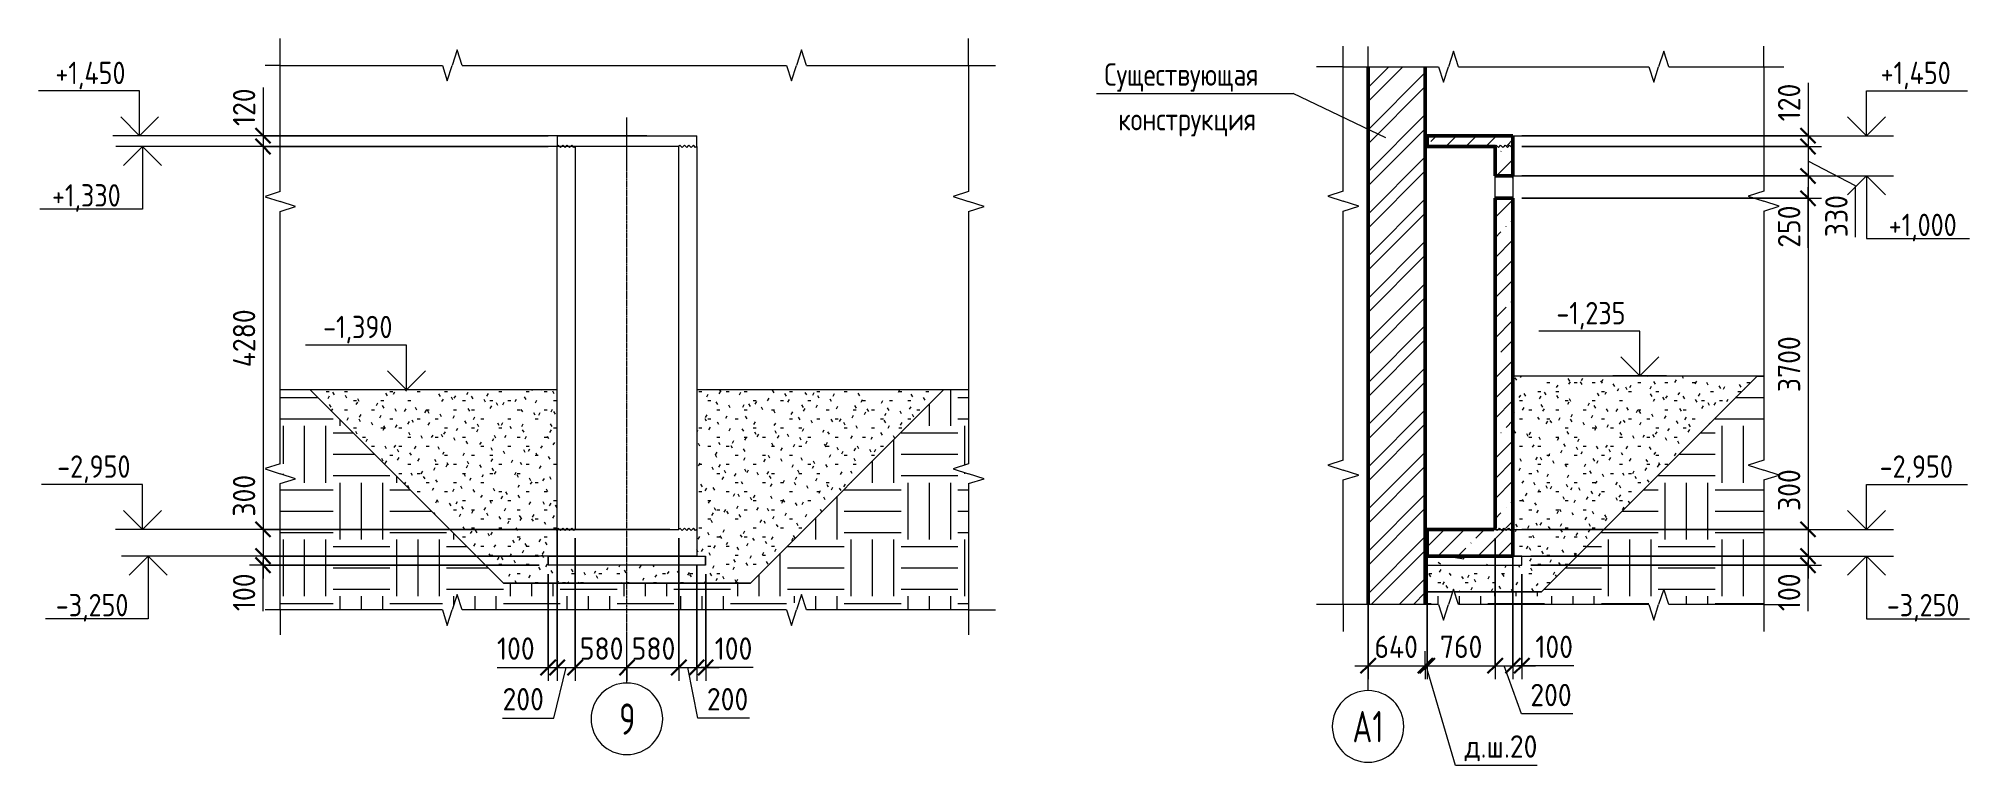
# Model space of a CAD drawing. Header units: millimetres. Extents: x 27196 to 80378, y -5588 to 34882.
# Drawn here: x 40064 to 61651, y -5588 to 2535 of the extents above; entities that cross this region are included whole.
import ezdxf

# ---------------------------------------------------------------- set-up
doc = ezdxf.new("R2010")
doc.units = ezdxf.units.MM
doc.linetypes.add('02 Штрихпунктирная _20 мм_', pattern=[25, 20, -2.5, 0, -2.5])
for name, color, linetype, lineweight in [('AA_Dim', 7, 'Continuous', 9), ('AA_Dim-100', 7, 'Continuous', 9), ('AA_Linii', 7, 'Continuous', 9), ('AA_Oformlenie', 7, 'Continuous', 9), ('AA_Vinoska', 7, 'Continuous', 9), ('AA_Visotnaya otmetka', 7, 'Continuous', 9), ('AF_Okno', 7, 'Continuous', 18), ('AF_Perekritie', 7, 'Continuous', 50), ('AF_Perekritie_Опалубка', 253, 'Continuous', 18), ('AF_Pokritie', 7, 'Continuous', 9), ('AF_Stena', 7, 'Continuous', 50), ('AF_Stena_Опалубка', 253, 'Continuous', 18), ('KR_Fundament', 7, 'Continuous', 18), ('Оси', 7, 'Continuous', 9)]:
    doc.layers.add(name, color=color, linetype=linetype, lineweight=lineweight)
doc.styles.add('GOST Common', font='GOST Common.ttf', dxfattribs={"width": 0.85, "height": 250})
doc.styles.add('ISOCPEUR', font='isocpeur.ttf', dxfattribs={"width": 0.7, "height": 350})
doc.styles.add('ISOCPEUR_1', font='isocpeur.ttf', dxfattribs={"width": 0.9, "height": 250})
doc.styles.add('ISOCPEUR_3', font='isocpeur.ttf', dxfattribs={"width": 0.85, "height": 250})
doc.dimstyles.new('00_Точн_3_знака__прозр_', dxfattribs={"dimscale": 304.8, "dimtxt": 248.995294, "dimasz": 0.557743, "dimexe": 0.492126, "dimexo": 0.328084, "dimgap": 0.032808, "dimtad": 1, "dimdec": 3, "dimrnd": 0.001, "dimdsep": 46, "dimtxsty": 'ISOCPEUR_1', "dimblk1": 'OBLIQUE', "dimblk2": 'OBLIQUE', "dimsah": 1, "dimcen": 0.09, "dimdle": 0.492126, "dimazin": 0, "dimtfac": 1, "dimtdec": 4, "dimtix": 1, "dimtmove": 1, "dimatfit": 3, "dimfxl": 1, "dimtvp": 1, "dimtolj": 1, "dimtzin": 0, "dimlwd": 18, "dimlwe": 18, "dimarcsym": 2})
doc.dimstyles.new('00_Точн_3_знака__прозр__1', dxfattribs={"dimscale": 304.8, "dimtxt": 248.995294, "dimasz": 0.557743, "dimexe": 0.492126, "dimexo": 0.328084, "dimgap": 0.032808, "dimtad": 1, "dimdec": 3, "dimrnd": 0.001, "dimdsep": 46, "dimtxsty": 'ISOCPEUR_1', "dimblk1": 'OBLIQUE', "dimblk2": 'OBLIQUE', "dimsah": 1, "dimcen": 0.09, "dimdle": 0.492126, "dimazin": 0, "dimtfac": 1, "dimtdec": 4, "dimtix": 1, "dimtmove": 0, "dimatfit": 3, "dimfxl": 1, "dimtvp": 1, "dimtolj": 1, "dimtzin": 0, "dimlwd": 18, "dimlwe": 18, "dimarcsym": 2})
pattern_1 = [(45, (57536.17, 825), (-224.506, 224.506), []), (45, (57760.68, 825), (-224.506, 224.506), [396.875, -79.375, 3.353, -76.022])]

msp = doc.modelspace()

# ---------------------------------------------------------------- texts
at = {"layer": 'AA_Vinoska', "char_height": 250, "attachment_point": 1, "style": 'GOST Common'}
for s, insert, width in [('Существующая', (51980.4648, 2259.1375), 2439.535062), ('конструкция', (52135.1648, 1759.1375), 2064.746156)]:
    msp.add_mtext(s, dxfattribs=dict(at, insert=insert, width=width))
at = {"layer": 'AA_Visotnaya otmetka', "char_height": 250, "attachment_point": 1, "line_spacing_factor": 1.149209, "style": 'ISOCPEUR_3'}
for s, insert, width in [('+1,450', (40251.8871, 2276.6139), 941.140337), ('+1,450', (60658.6467, 2276.6139), 941.140337), ('+1,330', (40213.5737, 907.7768), 917.23836), ('+1,000', (60748.6058, 577.7764), 917.23836), ('-1,235', (57033.2124, -408.3861), 917.23836), ('-1,390', (43244.6244, -563.3861), 917.23836), ('-2,950', (40271.845, -2123.3861), 968.03006), ('-2,950', (60647.4426, -2123.3861), 968.03006), ('-3,250', (40255.8195, -3672.2232), 968.03006), ('-3,250', (60727.4426, -3672.2232), 968.03006)]:
    msp.add_mtext(s, dxfattribs=dict(at, insert=insert, width=width))
at = {"layer": 'Оси', "char_height": 350, "attachment_point": 1, "style": 'ISOCPEUR'}
for s, insert, width in [('\\fISOCPEUR|b0|i0|c204|p34|;\\W.7;9', (46555.6949, -4895.9621), 207.637062), ('\\fISOCPEUR|b0|i0|c204|p34|;\\W.7;А', (54754.063, -4980.5031), 269.367), ('\\fISOCPEUR|b0|i0|c204|p34|;\\W.7;1', (54976.313, -4980.5031), 151.518937)]:
    msp.add_mtext(s, dxfattribs=dict(at, insert=insert, width=width))

# ---------------------------------------------------------------- blocks, each defined once
blk = doc.blocks.new('Последовательность узлов - 3мм масшт20 маскировка-904226-1-1 Опалубка')
at = {"layer": 'AA_Oformlenie'}
for p, q in [((32585, 1330), (32598, 1343)), ((32623, 1318), (32598, 1343)), ((32635, 1330), (32623, 1318)), ((32635, 1330), (32648, 1343)), ((32673, 1318), (32648, 1343)), ((32685, 1330), (32673, 1318)), ((32685, 1330), (32698, 1343)), ((32723, 1318), (32698, 1343)), ((32735, 1330), (32723, 1318)), ((32735, 1330), (32748, 1343)), ((32773, 1318), (32748, 1343)), ((32785, 1330), (32773, 1318))]:
    blk.add_line(p, q, dxfattribs=at)
blk = doc.blocks.new('011_Прямоугольник обрыва _ЭлУзла_ - 011_Прямоугольник обрыва _ЭлУзла_-4150261-1-1 Опалубка')
at = {"layer": 'AA_Oformlenie'}
for p, q in [((28127, 826), (28127, 2235)), ((28127, 2235), (29942, 2235)), ((30164, 2235), (33791, 2235)), ((34013, 2235), (35825, 2235)), ((35825, 2235), (35825, 826)), ((28127, -2217), (28127, 604)), ((35825, 604), (35825, -2217)), ((28127, -3851), (28127, -2439)), ((35825, -2439), (35825, -3851)), ((29942, -3851), (28127, -3851)), ((33791, -3851), (30164, -3851)), ((35825, -3851), (34013, -3851))]:
    blk.add_line(p, q, dxfattribs=at)
blk = doc.blocks.new('231_Отверстие прямоугольное в стене _Окно_Стена_ - Отверстие прямоугольное с обрамлением-4148655-2-2 Опалубка')
at = {"layer": 'AF_Okno', "lineweight": 9}
for p, q in [((32565, 937), (32565, 955)), ((32565, 750), (32565, 937)), ((32765, 977), (32765, 1000))]:
    blk.add_line(p, q, dxfattribs=at)
blk = doc.blocks.new('Последовательность узлов - 3мм масшт20 маскировка-904226-2-2 Опалубка')
at = {"layer": 'AA_Oformlenie'}
for p, q in [((32565, 1330), (32577.5, 1342.5)), ((32577.5, 1342.5), (32602.5, 1317.5)), ((32615, 1330), (32602.5, 1317.5)), ((32615, 1330), (32627.5, 1342.5)), ((32627.5, 1342.5), (32652.5, 1317.5)), ((32665, 1330), (32652.5, 1317.5)), ((32665, 1330), (32677.5, 1342.5)), ((32677.5, 1342.5), (32702.5, 1317.5)), ((32715, 1330), (32702.5, 1317.5)), ((32715, 1330), (32727.5, 1342.5)), ((32727.5, 1342.5), (32752.5, 1317.5)), ((32765, 1330), (32752.5, 1317.5))]:
    blk.add_line(p, q, dxfattribs=at)
blk = doc.blocks.new('011_Прямоугольник обрыва _ЭлУзла_ - 011_Прямоугольник обрыва _ЭлУзла_-4150436-2-2 Опалубка')
at = {"layer": 'AA_Oformlenie'}
for p, q in [((30867, 830), (30867, 2220)), ((30867, 2220), (31933, 2220)), ((32155, 2220), (34284, 2220)), ((34507, 2220), (35569, 2220)), ((35569, 2220), (35569, 830)), ((30867, -2176), (30867, 607)), ((35569, 607), (35569, -2176)), ((30867, -3791), (30867, -2398)), ((35569, -2398), (35569, -3791)), ((31933, -3791), (30867, -3791)), ((34284, -3791), (32155, -3791)), ((35569, -3791), (34507, -3791))]:
    blk.add_line(p, q, dxfattribs=at)
blk = doc.blocks.new('Ось сетки - d_4мм-2765513-1-1 Опалубка')
at = {"layer": 'Оси'}
for start, end in [(0, 180), (0, 180), (180, 360), (180, 360)]:
    blk.add_arc((32005, -5068), 400, start, end, dxfattribs=at)
blk = doc.blocks.new('Высотные отметки - Стрелка вверх-400292-1-1 Опалубка')
at = {"layer": 'AA_Vinoska'}
for p, q in [((29540, -890), (28410, -890)), ((29540, -1390), (29540, -890)), ((29540, -1390), (29328, -1178)), ((29540, -1390), (29752, -1178)), ((29840, -1390), (29240, -1390))]:
    blk.add_line(p, q, dxfattribs=at)
blk = doc.blocks.new('DIMBLOCK14-1-1 Опалубка')
at = {"layer": 'AA_Dim-100', "lineweight": 18}
for p, q in [((42573, 1989), (42573, 1458)), ((42573, 1600), (42573, 1330)), ((45762, 1450), (42423, 1450)), ((45762, 1330), (42423, 1330)), ((42573, 1458), (42573, 1390)), ((42573, 1450), (45762, 1450)), ((42573, 1330), (45762, 1330))]:
    blk.add_line(p, q, dxfattribs=at)
at = {"layer": 'AA_Dim-100', "lineweight": 30}
for p, q in [((42573, 1450), (42488, 1535)), ((42573, 1330), (42488, 1415)), ((42573, 1450), (42658, 1365)), ((42573, 1330), (42658, 1245))]:
    blk.add_line(p, q, dxfattribs=at)
at = {"layer": 'AA_Dim-100', "color": 0, "lineweight": 18, "insert": (42236, 1558), "char_height": 250, "width": 517.14, "attachment_point": 1, "rotation": 90, "line_spacing_factor": 1.149209, "style": 'ISOCPEUR_1'}
blk.add_mtext('120', dxfattribs=at)
blk = doc.blocks.new('_Oblique')
at = {"color": 0, "linetype": 'ByBlock', "lineweight": -2}
blk.add_line((-0.5, -0.5), (0.5, 0.5), dxfattribs=at)
blk = doc.blocks.new('DIMBLOCK15-1-1 Опалубка')
at = {"layer": 'AA_Dim-100', "lineweight": 18}
for p, q in [((45762, 1330), (42423, 1330)), ((42573, 1330), (42573, -2950)), ((42573, 1330), (45762, 1330)), ((47122, -2950), (42423, -2950)), ((42573, -2950), (47122, -2950))]:
    blk.add_line(p, q, dxfattribs=at)
at = {"layer": 'AA_Dim-100', "lineweight": 30}
for p, q in [((42573, 1330), (42488, 1415)), ((42573, 1330), (42658, 1245)), ((42573, -2950), (42488, -2865)), ((42573, -2950), (42658, -3035))]:
    blk.add_line(p, q, dxfattribs=at)
at = {"layer": 'AA_Dim-100', "color": 0, "lineweight": 18, "insert": (42236, -1138), "char_height": 250, "width": 787.21, "attachment_point": 1, "rotation": 90, "line_spacing_factor": 1.149209, "style": 'ISOCPEUR_1'}
blk.add_mtext('4280', dxfattribs=at)
blk = doc.blocks.new('DIMBLOCK16-1-1 Опалубка')
at = {"layer": 'AA_Dim-100', "lineweight": 18}
for p, q in [((42573, -2334), (42573, -2908)), ((47122, -2950), (42423, -2950)), ((42573, -2908), (42573, -3100)), ((42573, -2950), (42573, -3250)), ((42573, -2950), (47122, -2950)), ((45662, -3250), (42423, -3250)), ((42573, -3250), (45662, -3250))]:
    blk.add_line(p, q, dxfattribs=at)
at = {"layer": 'AA_Dim-100', "lineweight": 30}
for p, q in [((42573, -2950), (42488, -2865)), ((42573, -2950), (42658, -3035)), ((42573, -3250), (42488, -3165)), ((42573, -3250), (42658, -3335))]:
    blk.add_line(p, q, dxfattribs=at)
at = {"layer": 'AA_Dim-100', "color": 0, "lineweight": 18, "insert": (42236, -2808), "char_height": 250, "width": 568.86, "attachment_point": 1, "rotation": 90, "line_spacing_factor": 1.149209, "style": 'ISOCPEUR_1'}
blk.add_mtext('300', dxfattribs=at)
blk = doc.blocks.new('DIMBLOCK17-1-1 Опалубка')
at = {"layer": 'AA_Dim-100', "lineweight": 30}
for p, q in [((42573, -3250), (42488, -3165)), ((42573, -3350), (42488, -3265)), ((42573, -3250), (42658, -3335)), ((42573, -3350), (42658, -3435))]:
    blk.add_line(p, q, dxfattribs=at)
at = {"layer": 'AA_Dim-100', "lineweight": 18}
for p, q in [((45662, -3250), (42423, -3250)), ((45662, -3350), (42423, -3350)), ((42573, -3250), (42573, -3500)), ((42573, -3250), (45662, -3250)), ((42573, -3333), (42573, -3300)), ((42573, -3864), (42573, -3333)), ((42573, -3350), (45662, -3350))]:
    blk.add_line(p, q, dxfattribs=at)
at = {"layer": 'AA_Dim-100', "color": 0, "lineweight": 18, "insert": (42236, -3864), "char_height": 250, "width": 517.14, "attachment_point": 1, "rotation": 90, "line_spacing_factor": 1.149209, "style": 'ISOCPEUR_1'}
blk.add_mtext('100', dxfattribs=at)
blk = doc.blocks.new('DIMBLOCK18-1-1 Опалубка')
at = {"layer": 'AA_Dim-100', "lineweight": 18}
for p, q in [((45862, -3050), (45862, -4645)), ((45862, -4495), (45862, -3050)), ((45762, -3450), (45762, -4645)), ((45762, -4495), (45762, -3450)), ((45189, -4495), (45720, -4495)), ((45612, -4495), (45862, -4495)), ((45720, -4495), (45812, -4495))]:
    blk.add_line(p, q, dxfattribs=at)
at = {"layer": 'AA_Dim-100', "lineweight": 30}
for p, q in [((45762, -4495), (45677, -4580)), ((45762, -4495), (45847, -4410)), ((45862, -4495), (45777, -4580)), ((45862, -4495), (45947, -4410))]:
    blk.add_line(p, q, dxfattribs=at)
at = {"layer": 'AA_Dim-100', "color": 0, "lineweight": 18, "insert": (45189, -4158), "char_height": 250, "width": 517.14, "attachment_point": 1, "line_spacing_factor": 1.149209, "style": 'ISOCPEUR_1'}
blk.add_mtext('100', dxfattribs=at)
blk = doc.blocks.new('DIMBLOCK19-1-1 Опалубка')
at = {"layer": 'AA_Dim-100', "lineweight": 18}
for p, q in [((45862, -3050), (45862, -4645)), ((45862, -4495), (45862, -3050)), ((46062, -3050), (46062, -4645)), ((46062, -4495), (46062, -3050)), ((45826, -5061), (45962, -4495)), ((45862, -4495), (46062, -4495)), ((45251, -5061), (45826, -5061))]:
    blk.add_line(p, q, dxfattribs=at)
at = {"layer": 'AA_Dim-100', "lineweight": 30}
for p, q in [((45862, -4495), (45777, -4580)), ((45862, -4495), (45947, -4410)), ((46062, -4495), (45977, -4580)), ((46062, -4495), (46147, -4410))]:
    blk.add_line(p, q, dxfattribs=at)
at = {"layer": 'AA_Dim-100', "color": 0, "lineweight": 18, "insert": (45251, -4724), "char_height": 250, "width": 568.86, "attachment_point": 1, "line_spacing_factor": 1.149209, "style": 'ISOCPEUR_1'}
blk.add_mtext('200', dxfattribs=at)
blk = doc.blocks.new('DIMBLOCK20-1-1 Опалубка')
at = {"layer": 'AA_Dim-100', "lineweight": 18}
for p, q in [((46062, -3050), (46062, -4645)), ((46062, -4495), (46062, -3050)), ((46062, -4495), (46642, -4495)), ((46642, -4474), (46642, -4645)), ((46642, -4495), (46642, -4474))]:
    blk.add_line(p, q, dxfattribs=at)
at = {"layer": 'AA_Dim-100', "lineweight": 30}
for p, q in [((46062, -4495), (45977, -4580)), ((46062, -4495), (46147, -4410)), ((46642, -4495), (46557, -4580)), ((46642, -4495), (46727, -4410))]:
    blk.add_line(p, q, dxfattribs=at)
at = {"layer": 'AA_Dim-100', "color": 0, "lineweight": 18, "insert": (46115, -4158), "char_height": 250, "width": 568.86, "attachment_point": 1, "line_spacing_factor": 1.149209, "style": 'ISOCPEUR_1'}
blk.add_mtext('580', dxfattribs=at)
blk = doc.blocks.new('DIMBLOCK21-1-1 Опалубка')
at = {"layer": 'AA_Dim-100', "lineweight": 18}
for p, q in [((47222, -3050), (47222, -4645)), ((47222, -4495), (47222, -3050)), ((46642, -4474), (46642, -4645)), ((46642, -4495), (46642, -4474)), ((46642, -4495), (47222, -4495))]:
    blk.add_line(p, q, dxfattribs=at)
at = {"layer": 'AA_Dim-100', "lineweight": 30}
for p, q in [((46642, -4495), (46557, -4580)), ((46642, -4495), (46727, -4410)), ((47222, -4495), (47137, -4580)), ((47222, -4495), (47307, -4410))]:
    blk.add_line(p, q, dxfattribs=at)
at = {"layer": 'AA_Dim-100', "color": 0, "lineweight": 18, "insert": (46695, -4158), "char_height": 250, "width": 568.86, "attachment_point": 1, "line_spacing_factor": 1.149209, "style": 'ISOCPEUR_1'}
blk.add_mtext('580', dxfattribs=at)
blk = doc.blocks.new('DIMBLOCK22-1-1 Опалубка')
at = {"layer": 'AA_Dim-100', "lineweight": 18}
for p, q in [((47222, -3050), (47222, -4645)), ((47222, -4495), (47222, -3050)), ((47422, -3350), (47422, -4645)), ((47422, -4495), (47422, -3350)), ((47222, -4495), (47422, -4495)), ((47436, -5061), (47322, -4495)), ((48011, -5061), (47436, -5061))]:
    blk.add_line(p, q, dxfattribs=at)
at = {"layer": 'AA_Dim-100', "lineweight": 30}
for p, q in [((47222, -4495), (47137, -4580)), ((47222, -4495), (47307, -4410)), ((47422, -4495), (47337, -4580)), ((47422, -4495), (47507, -4410))]:
    blk.add_line(p, q, dxfattribs=at)
at = {"layer": 'AA_Dim-100', "color": 0, "lineweight": 18, "insert": (47536, -4724), "char_height": 250, "width": 568.86, "attachment_point": 1, "line_spacing_factor": 1.149209, "style": 'ISOCPEUR_1'}
blk.add_mtext('200', dxfattribs=at)
blk = doc.blocks.new('DIMBLOCK23-1-1 Опалубка')
at = {"layer": 'AA_Dim-100', "lineweight": 18}
for p, q in [((47422, -3350), (47422, -4645)), ((47422, -4495), (47422, -3350)), ((47522, -3450), (47522, -4645)), ((47522, -4495), (47522, -3450)), ((47422, -4495), (47672, -4495)), ((47523, -4495), (47472, -4495)), ((48054, -4495), (47523, -4495))]:
    blk.add_line(p, q, dxfattribs=at)
at = {"layer": 'AA_Dim-100', "lineweight": 30}
for p, q in [((47422, -4495), (47337, -4580)), ((47422, -4495), (47507, -4410)), ((47522, -4495), (47437, -4580)), ((47522, -4495), (47607, -4410))]:
    blk.add_line(p, q, dxfattribs=at)
at = {"layer": 'AA_Dim-100', "color": 0, "lineweight": 18, "insert": (47623, -4158), "char_height": 250, "width": 517.14, "attachment_point": 1, "line_spacing_factor": 1.149209, "style": 'ISOCPEUR_1'}
blk.add_mtext('100', dxfattribs=at)
blk = doc.blocks.new('Высотные отметки - Стрелка вниз высокая-400290-1-1 Опалубка')
at = {"layer": 'AA_Vinoska'}
for p, q in [((26953, -3250), (26353, -3250)), ((26653, -3250), (26441, -3462)), ((26653, -3250), (26653, -3950)), ((26653, -3250), (26865, -3462)), ((26653, -3950), (25503, -3950))]:
    blk.add_line(p, q, dxfattribs=at)
blk = doc.blocks.new('Ось сетки - d_4мм-2765513-2-2 Опалубка')
at = {"layer": 'Оси'}
for start, end in [(0, 180), (0, 180), (180, 360), (180, 360)]:
    blk.add_arc((31145, -5153), 400, start, end, dxfattribs=at)
blk = doc.blocks.new('DIMBLOCK24-2-2 Опалубка')
at = {"layer": 'AA_Dim-100', "lineweight": 18}
for p, q in [((59847, 2042), (59847, 1511)), ((59847, 1600), (59847, 1330)), ((59847, 1511), (59847, 1390)), ((56648, 1450), (59997, 1450)), ((59847, 1450), (56648, 1450)), ((56648, 1330), (59997, 1330)), ((59847, 1330), (56648, 1330))]:
    blk.add_line(p, q, dxfattribs=at)
at = {"layer": 'AA_Dim-100', "lineweight": 30}
for p, q in [((59847, 1450), (59762, 1535)), ((59847, 1330), (59762, 1415)), ((59847, 1450), (59932, 1365)), ((59847, 1330), (59932, 1245))]:
    blk.add_line(p, q, dxfattribs=at)
at = {"layer": 'AA_Dim-100', "color": 0, "lineweight": 18, "insert": (59510, 1611), "char_height": 250, "width": 517.14, "attachment_point": 1, "rotation": 90, "line_spacing_factor": 1.149209, "style": 'ISOCPEUR_1'}
blk.add_mtext('120', dxfattribs=at)
blk = doc.blocks.new('DIMBLOCK25-2-2 Опалубка')
at = {"layer": 'AA_Dim-100', "lineweight": 18}
for p, q in [((56648, 1330), (59997, 1330)), ((59847, 1330), (56648, 1330)), ((59847, 1330), (59847, 1000)), ((60376, 889), (59847, 1165)), ((56648, 1000), (59997, 1000)), ((59847, 1000), (56648, 1000)), ((60376, 315), (60376, 889))]:
    blk.add_line(p, q, dxfattribs=at)
at = {"layer": 'AA_Dim-100', "lineweight": 30}
for p, q in [((59847, 1330), (59762, 1415)), ((59847, 1330), (59932, 1245)), ((59847, 1000), (59762, 1085)), ((59847, 1000), (59932, 915))]:
    blk.add_line(p, q, dxfattribs=at)
at = {"layer": 'AA_Dim-100', "color": 0, "lineweight": 18, "insert": (60039, 315), "char_height": 250, "width": 568.86, "attachment_point": 1, "rotation": 90, "line_spacing_factor": 1.149209, "style": 'ISOCPEUR_1'}
blk.add_mtext('330', dxfattribs=at)
blk = doc.blocks.new('DIMBLOCK26-2-2 Опалубка')
at = {"layer": 'AA_Dim-100', "lineweight": 30}
for p, q in [((59847, 1000), (59762, 1085)), ((59847, 1000), (59932, 915)), ((59847, 750), (59762, 835)), ((59847, 750), (59932, 665))]:
    blk.add_line(p, q, dxfattribs=at)
at = {"layer": 'AA_Dim-100', "lineweight": 18}
for p, q in [((56648, 1000), (59997, 1000)), ((59847, 1000), (56648, 1000)), ((59847, 1000), (59847, 750)), ((59847, 772), (59847, 875)), ((56648, 750), (59997, 750)), ((59847, 750), (56648, 750)), ((59847, 198), (59847, 772))]:
    blk.add_line(p, q, dxfattribs=at)
at = {"layer": 'AA_Dim-100', "color": 0, "lineweight": 18, "insert": (59510, 198), "char_height": 250, "width": 568.86, "attachment_point": 1, "rotation": 90, "line_spacing_factor": 1.149209, "style": 'ISOCPEUR_1'}
blk.add_mtext('250', dxfattribs=at)
blk = doc.blocks.new('DIMBLOCK27-2-2 Опалубка')
at = {"layer": 'AA_Dim-100', "lineweight": 18}
for p, q in [((56648, 750), (59997, 750)), ((59847, 750), (56648, 750)), ((59847, 750), (59847, -2950)), ((56648, -2950), (59997, -2950)), ((59847, -2950), (56648, -2950))]:
    blk.add_line(p, q, dxfattribs=at)
at = {"layer": 'AA_Dim-100', "lineweight": 30}
for p, q in [((59847, 750), (59762, 835)), ((59847, 750), (59932, 665)), ((59847, -2950), (59762, -2865)), ((59847, -2950), (59932, -3035))]:
    blk.add_line(p, q, dxfattribs=at)
at = {"layer": 'AA_Dim-100', "color": 0, "lineweight": 18, "insert": (59510, -1416), "char_height": 250, "width": 758.48, "attachment_point": 1, "rotation": 90, "line_spacing_factor": 1.149209, "style": 'ISOCPEUR_1'}
blk.add_mtext('3700', dxfattribs=at)
blk = doc.blocks.new('DIMBLOCK28-2-2 Опалубка')
at = {"layer": 'AA_Dim-100', "lineweight": 18}
for p, q in [((59847, -2271), (59847, -2845)), ((56648, -2950), (59997, -2950)), ((59847, -2950), (56648, -2950)), ((59847, -2845), (59847, -3100)), ((59847, -2950), (59847, -3250)), ((56748, -3250), (59997, -3250)), ((59847, -3250), (56748, -3250))]:
    blk.add_line(p, q, dxfattribs=at)
at = {"layer": 'AA_Dim-100', "lineweight": 30}
for p, q in [((59847, -2950), (59762, -2865)), ((59847, -2950), (59932, -3035)), ((59847, -3250), (59762, -3165)), ((59847, -3250), (59932, -3335))]:
    blk.add_line(p, q, dxfattribs=at)
at = {"layer": 'AA_Dim-100', "color": 0, "lineweight": 18, "insert": (59510, -2745), "char_height": 250, "width": 568.86, "attachment_point": 1, "rotation": 90, "line_spacing_factor": 1.149209, "style": 'ISOCPEUR_1'}
blk.add_mtext('300', dxfattribs=at)
blk = doc.blocks.new('DIMBLOCK29-2-2 Опалубка')
at = {"layer": 'AA_Dim-100', "lineweight": 30}
for p, q in [((59847, -3250), (59762, -3165)), ((59847, -3350), (59762, -3265)), ((59847, -3250), (59932, -3335)), ((59847, -3350), (59932, -3435))]:
    blk.add_line(p, q, dxfattribs=at)
at = {"layer": 'AA_Dim-100', "lineweight": 18}
for p, q in [((56748, -3250), (59997, -3250)), ((59847, -3250), (56748, -3250)), ((56748, -3350), (59997, -3350)), ((59847, -3350), (56748, -3350)), ((59847, -3250), (59847, -3500)), ((59847, -3333), (59847, -3300)), ((59847, -3864), (59847, -3333))]:
    blk.add_line(p, q, dxfattribs=at)
at = {"layer": 'AA_Dim-100', "color": 0, "lineweight": 18, "insert": (59510, -3864), "char_height": 250, "width": 517.14, "attachment_point": 1, "rotation": 90, "line_spacing_factor": 1.149209, "style": 'ISOCPEUR_1'}
blk.add_mtext('100', dxfattribs=at)
blk = doc.blocks.new('010_Текст с выноской - Текст 2 строки-4027658-2-2 Опалубка')
at = {"layer": 'AA_Vinoska'}
blk.add_line((28109, 1921), (30309, 1921), dxfattribs=at)
blk = doc.blocks.new('DIMBLOCK30-2-2 Опалубка')
at = {"layer": 'AA_Dim-100', "lineweight": 18}
for p, q in [((54928, -3705), (54928, -4624)), ((54928, -4474), (54928, -3705)), ((55568, -4474), (55568, -4313)), ((54778, -4474), (55568, -4474)), ((55568, -4454), (55568, -4624))]:
    blk.add_line(p, q, dxfattribs=at)
at = {"layer": 'AA_Dim-100', "lineweight": 30}
for p, q in [((54928, -4474), (54843, -4559)), ((54928, -4474), (55013, -4389)), ((55568, -4474), (55483, -4559)), ((55568, -4474), (55653, -4389))]:
    blk.add_line(p, q, dxfattribs=at)
at = {"layer": 'AA_Dim-100', "color": 0, "lineweight": 18, "insert": (54999, -4138), "char_height": 250, "width": 597.59, "attachment_point": 1, "line_spacing_factor": 1.149209, "style": 'ISOCPEUR_1'}
blk.add_mtext('640', dxfattribs=at)
blk = doc.blocks.new('DIMBLOCK31-2-2 Опалубка')
at = {"layer": 'AA_Dim-100', "lineweight": 18}
for p, q in [((55588, -3350), (55588, -4624)), ((55588, -4474), (55588, -3350)), ((55568, -4474), (55568, -4313)), ((55568, -4454), (55568, -4624)), ((55568, -4474), (55588, -4474)), ((55907, -5588), (55578, -4474)), ((56817, -5588), (55907, -5588))]:
    blk.add_line(p, q, dxfattribs=at)
at = {"layer": 'AA_Dim-100', "lineweight": 30}
for p, q in [((55568, -4474), (55483, -4559)), ((55588, -4474), (55503, -4559)), ((55568, -4474), (55653, -4389)), ((55588, -4474), (55673, -4389))]:
    blk.add_line(p, q, dxfattribs=at)
at = {"layer": 'AA_Dim-100', "color": 0, "lineweight": 18, "insert": (56007, -5252), "char_height": 250, "width": 971.08, "attachment_point": 1, "line_spacing_factor": 1.149209, "style": 'ISOCPEUR_1'}
blk.add_mtext('д.ш.20', dxfattribs=at)
blk = doc.blocks.new('DIMBLOCK32-2-2 Опалубка')
at = {"layer": 'AA_Dim-100', "lineweight": 18}
for p, q in [((56348, -3050), (56348, -4624)), ((56348, -4474), (56348, -3050)), ((55588, -3350), (55588, -4624)), ((55588, -4474), (55588, -3350)), ((55588, -4474), (56348, -4474))]:
    blk.add_line(p, q, dxfattribs=at)
at = {"layer": 'AA_Dim-100', "lineweight": 30}
for p, q in [((55588, -4474), (55503, -4559)), ((55588, -4474), (55673, -4389)), ((56348, -4474), (56263, -4559)), ((56348, -4474), (56433, -4389))]:
    blk.add_line(p, q, dxfattribs=at)
at = {"layer": 'AA_Dim-100', "color": 0, "lineweight": 18, "insert": (55731, -4138), "char_height": 250, "width": 568.86, "attachment_point": 1, "line_spacing_factor": 1.149209, "style": 'ISOCPEUR_1'}
blk.add_mtext('760', dxfattribs=at)
blk = doc.blocks.new('DIMBLOCK33-2-2 Опалубка')
at = {"layer": 'AA_Dim-100', "lineweight": 18}
for p, q in [((56348, -3050), (56348, -4624)), ((56348, -4474), (56348, -3050)), ((56548, -3050), (56548, -4624)), ((56548, -4474), (56548, -3050)), ((56348, -4474), (56548, -4474)), ((56642, -5014), (56448, -4474)), ((57216, -5014), (56642, -5014))]:
    blk.add_line(p, q, dxfattribs=at)
at = {"layer": 'AA_Dim-100', "lineweight": 30}
for p, q in [((56348, -4474), (56263, -4559)), ((56348, -4474), (56433, -4389)), ((56548, -4474), (56463, -4559)), ((56548, -4474), (56633, -4389))]:
    blk.add_line(p, q, dxfattribs=at)
at = {"layer": 'AA_Dim-100', "color": 0, "lineweight": 18, "insert": (56742, -4677), "char_height": 250, "width": 568.86, "attachment_point": 1, "line_spacing_factor": 1.149209, "style": 'ISOCPEUR_1'}
blk.add_mtext('200', dxfattribs=at)
blk = doc.blocks.new('DIMBLOCK34-2-2 Опалубка')
at = {"layer": 'AA_Dim-100', "lineweight": 18}
for p, q in [((56548, -3050), (56548, -4624)), ((56548, -4474), (56548, -3050)), ((56648, -3450), (56648, -4624)), ((56648, -4474), (56648, -3450)), ((56548, -4474), (56798, -4474)), ((56698, -4474), (56598, -4474)), ((57229, -4474), (56698, -4474))]:
    blk.add_line(p, q, dxfattribs=at)
at = {"layer": 'AA_Dim-100', "lineweight": 30}
for p, q in [((56548, -4474), (56463, -4559)), ((56548, -4474), (56633, -4389)), ((56648, -4474), (56563, -4559)), ((56648, -4474), (56733, -4389))]:
    blk.add_line(p, q, dxfattribs=at)
at = {"layer": 'AA_Dim-100', "color": 0, "lineweight": 18, "insert": (56798, -4138), "char_height": 250, "width": 517.14, "attachment_point": 1, "line_spacing_factor": 1.149209, "style": 'ISOCPEUR_1'}
blk.add_mtext('100', dxfattribs=at)
blk = doc.blocks.new('Высотные отметки - Стрелка вниз высокая-400290-2-2 Опалубка')
at = {"layer": 'AA_Vinoska'}
for p, q in [((36418, -3250), (37018, -3250)), ((36718, -3250), (36506, -3462)), ((36718, -3250), (36718, -3950)), ((36718, -3250), (36930, -3462)), ((36718, -3950), (37868, -3950))]:
    blk.add_line(p, q, dxfattribs=at)
blk = doc.blocks.new('Высотные отметки - Стрелка вверх-400292-2-2 Опалубка')
at = {"layer": 'AA_Vinoska'}
for p, q in [((36718, -2450), (37848, -2450)), ((36718, -2950), (36718, -2450)), ((36718, -2950), (36506, -2738)), ((36718, -2950), (36930, -2738)), ((36418, -2950), (37018, -2950))]:
    blk.add_line(p, q, dxfattribs=at)

# ---------------------------------------------------------------- dimensions: what is measured, and where the dimension line sits
at = {"layer": 'AA_Dim', "lineweight": 18}
for base, p1, p2, override, picture, middle in [((42572.8801, 1330), (45861.5756, 1450), (45861.5756, 1330), {"dimpost": '<>', "dimfxl": 120}, 'DIMBLOCK14-1-1 Опалубка', (42402.9328, 1816.4782)), ((59846.9425, 1330), (56547.7936, 1450), (56547.7936, 1330), {"dimpost": '<>', "dimfxl": 120}, 'DIMBLOCK24-2-2 Опалубка', (59676.9952, 1869.9838)), ((59846.9425, 999.9996), (56547.7936, 1330), (56547.7936, 999.9996), {"dimpost": '<>', "dimfxl": 330.00039}, 'DIMBLOCK25-2-2 Опалубка', (60205.8414, 599.3643)), ((59846.9425, 749.9996), (56547.7936, 999.9996), (56547.7936, 749.9996), {"dimpost": '<>', "dimfxl": 250}, 'DIMBLOCK26-2-2 Опалубка', (59676.9952, 482.0483)), ((42572.8801, -3250), (47221.5756, -2950), (45761.5756, -3250), {"dimpost": '<>', "dimfxl": 1490.503271}, 'DIMBLOCK16-1-1 Опалубка', (42402.9328, -2524.0386)), ((59846.9425, -3250), (56547.7936, -2950), (56647.7936, -3250), {"dimpost": '<>', "dimfxl": 316.227766}, 'DIMBLOCK28-2-2 Опалубка', (59676.9952, -2460.7493)), ((42572.8801, -3350), (45761.5756, -3250), (45761.5756, -3350), {"dimpost": '<>', "dimfxl": 100}, 'DIMBLOCK17-1-1 Опалубка', (42402.9328, -3604.9645)), ((59846.9425, -3350), (56647.7936, -3250), (56647.7936, -3350), {"dimpost": '<>', "dimfxl": 100}, 'DIMBLOCK29-2-2 Опалубка', (59676.9952, -3604.9645))]:
    dim = msp.add_linear_dim(base=base, p1=p1, p2=p2, angle=90, dimstyle='00_Точн_3_знака__прозр_', override=override, dxfattribs=at)
    dim.commit()
    dim.dimension.update_dxf_attribs({"geometry": picture, "text_midpoint": middle, "dimtype": 160, "text_rotation": 90})
for base, p1, p2, override, picture, middle in [((42572.8801, -2950), (45861.5756, 1330), (47221.5756, -2950), {"dimpost": '<>', "dimfxl": 4490.879647}, 'DIMBLOCK15-1-1 Опалубка', (42437.8801, -810)), ((59846.9425, -2950), (56547.7936, 749.9996), (56547.7936, -2950), {"dimpost": '<>', "dimfxl": 3699.99961}, 'DIMBLOCK27-2-2 Опалубка', (59711.9425, -1100.0002))]:
    dim = msp.add_linear_dim(base=base, p1=p1, p2=p2, angle=90, dimstyle='00_Точн_3_знака__прозр__1', override=override, dxfattribs=at)
    dim.commit()
    dim.dimension.update_dxf_attribs({"geometry": picture, "text_midpoint": middle})
for base, p1, p2, override, picture, middle in [((45861.5756, -4494.616), (45761.5756, -3350), (45861.5756, -2950), {"dimpost": '<>', "dimfxl": 412.310563}, 'DIMBLOCK18-1-1 Опалубка', (45447.9693, -4324.6688)), ((46061.5756, -4494.616), (45861.5756, -2950), (46061.5756, -2950), {"dimpost": '<>', "dimfxl": 200}, 'DIMBLOCK19-1-1 Опалубка', (45535.9217, -4890.743)), ((47421.5756, -4494.616), (47221.5756, -2950), (47421.5756, -3250), {"dimpost": '<>', "dimfxl": 360.555128}, 'DIMBLOCK22-1-1 Опалубка', (47820.9099, -4890.743)), ((56547.7936, -4474.1731), (56347.7936, -2950), (56547.7936, -2950), {"dimpost": '<>', "dimfxl": 200}, 'DIMBLOCK33-2-2 Опалубка', (57026.0475, -4844.0503)), ((56647.7936, -4474.1731), (56547.7936, -2950), (56647.7936, -3350), {"dimpost": '<>', "dimfxl": 412.310563}, 'DIMBLOCK34-2-2 Опалубка', (57056.4317, -4304.2259)), ((47521.5756, -4494.616), (47421.5756, -3250), (47521.5756, -3350), {"dimpost": '<>', "dimfxl": 141.421356}, 'DIMBLOCK23-1-1 Опалубка', (47881.2158, -4324.6688)), ((55587.7936, -4474.1731), (55567.7936, -4353.965), (55587.7936, -3250), {"dimpost": 'д.ш.<>', "dimfxl": 1104.146137}, 'DIMBLOCK31-2-2 Опалубка', (56492.902, -5418.4131))]:
    dim = msp.add_linear_dim(base=base, p1=p1, p2=p2, dimstyle='00_Точн_3_знака__прозр_', override=override, dxfattribs=at)
    dim.commit()
    dim.dimension.update_dxf_attribs({"geometry": picture, "text_midpoint": middle, "dimtype": 160})
for base, p1, p2, override, picture, middle in [((46641.5756, -4494.616), (46061.5756, -2950), (46641.5756, -4374.4079), {"dimpost": '<>', "dimfxl": 1537.96549}, 'DIMBLOCK20-1-1 Опалубка', (46351.5756, -4359.616)), ((47221.5756, -4494.616), (46641.5756, -4374.4079), (47221.5756, -2950), {"dimpost": '<>', "dimfxl": 1537.96549}, 'DIMBLOCK21-1-1 Опалубка', (46931.5756, -4359.616)), ((56347.7936, -4474.1731), (55587.7936, -3250), (56347.7936, -2950), {"dimpost": '<>', "dimfxl": 817.067929}, 'DIMBLOCK32-2-2 Опалубка', (55967.7936, -4339.1731)), ((55567.7936, -4474.1731), (54927.7936, -3604.8), (55567.7936, -4353.965), {"dimpost": '<>', "dimfxl": 985.316283}, 'DIMBLOCK30-2-2 Опалубка', (55247.7936, -4339.1731))]:
    dim = msp.add_linear_dim(base=base, p1=p1, p2=p2, dimstyle='00_Точн_3_знака__прозр__1', override=override, dxfattribs=at)
    dim.commit()
    dim.dimension.update_dxf_attribs({"geometry": picture, "text_midpoint": middle})

# ---------------------------------------------------------------- hatches: boundary and pattern name
at = {"layer": 'AA_Oformlenie'}
h = msp.add_hatch(dxfattribs=at)
h.set_pattern_fill('FP_9', color=250, style=0, pattern_type=2)
h.set_pattern_definition([(0, (57536.2, 825), (635, 635), [635, -635]), (0, (57536.2, 1063.1), (635, 635), [635, -635]), (0, (57536.2, 1301.25), (635, 635), [635, -635]), (90, (57615.55, 1380.6), (-635, 635), [635, -635]), (90, (57853.7, 1380.6), (-635, 635), [635, -635]), (90, (58091.8, 1380.6), (-635, 635), [635, -635])])
h.paths.add_polyline_path([(55715.6389, -3791.2108), (55715.6389, -3710.8999), (55825.6389, -3710.8999), (55825.6389, -3791.2108), (55871.5211, -3650), (55567.7936, -3650), (55567.7936, -3791.2108), (55577.2198, -3791.2108)])
h.paths.add_polyline_path([(58176.7383, -3791.2108), (58233.0469, -3617.9105), (58289.3556, -3791.2108), (59352.2879, -3791.2108), (59352.2879, -2398.4081), (59271.977, -2398.4081), (59271.977, -2288.4081), (59352.2879, -2288.4081), (59178.9877, -2232.0994), (59352.2879, -2175.7908), (59352.2879, -1235), (59282.7936, -1235), (56867.7936, -3650), (55892.3741, -3650), (55938.2563, -3791.2108), (58066.7383, -3791.2108), (58066.7383, -3710.8999), (58176.7383, -3710.8999), (58176.7383, -3746.5264)])
h = msp.add_hatch(dxfattribs=at)
h.set_pattern_fill('FP_8', color=250, style=0, pattern_type=2)
h.set_pattern_definition([(0, (57536.17, 825), (406.4, 101.6), [33.528, -271.272, 33.528, -271.272, -1625.6]), (0, (57536.17, 825), (406.4, 101.6), [-609.6, 33.528, -576.072, 33.528, -271.272, -711.2]), (0, (57536.17, 825), (406.4, 101.6), [-1524, 33.528, -169.672, 33.528, -474.472]), (120, (57688.57, 875.8), (-291.1882, 301.1527), [33.528, -271.272, 33.528, -271.272, -1625.6]), (120, (57688.57, 875.8), (-291.1882, 301.1527), [-609.6, 33.528, -576.072, 33.528, -271.272, -711.2]), (120, (57688.57, 875.8), (-291.1882, 301.1527), [-1524, 33.528, -169.672, 33.528, -474.472]), (240, (57739.37, 1079), (-115.2118, -402.7527), [33.528, -271.272, 33.528, -271.272, -1625.6]), (240, (57739.37, 1079), (-115.2118, -402.7527), [-609.6, 33.528, -576.072, 33.528, -271.272, -711.2]), (240, (57739.37, 1079), (-115.2118, -402.7527), [-1524, 33.528, -169.672, 33.528, -474.472])])
h.paths.add_polyline_path([(56867.7936, -3650), (59282.7936, -1235), (56547.7936, -1235), (56547.7936, -3250), (56647.7936, -3250), (56647.7936, -3350), (55587.7936, -3350), (55587.7936, -3650), (55871.5211, -3650), (55881.9476, -3617.9105), (55892.3741, -3650), (56786.4851, -3650)])
h = msp.add_hatch(dxfattribs=at)
h.set_pattern_fill('FP_4', color=250, style=0, pattern_type=2)
h.set_pattern_definition([(0, (43990.26, 825), (635, 635), [635, -635]), (0, (43990.26, 1063.1), (635, 635), [635, -635]), (0, (43990.26, 1301.25), (635, 635), [635, -635]), (90, (44069.63, 1380.6), (-635, 635), [635, -635]), (90, (44307.76, 1380.6), (-635, 635), [635, -635]), (90, (44545.9, 1380.6), (-635, 635), [635, -635])])
h.paths.add_polyline_path([(44578.2973, -3850.7799), (44578.2973, -3770.4691), (44688.2973, -3770.4691), (44688.2973, -3850.7799), (44744.606, -3677.4797), (44800.9146, -3850.7799), (48427.1495, -3850.7799), (48427.1495, -3770.4691), (48537.1495, -3770.4691), (48537.1495, -3850.7799), (48593.4582, -3677.4797), (48649.7668, -3850.7799), (50461.5756, -3850.7799), (50461.5756, -2439.335), (50381.2647, -2439.335), (50381.2647, -2329.335), (50461.5756, -2329.335), (50288.2753, -2273.0263), (50461.5756, -2216.7176), (50461.5756, -1390), (50181.5756, -1390), (48021.5756, -3550), (45261.5756, -3550), (43101.5756, -1390), (42763.8712, -1390), (42763.8712, -2216.7176), (42842.3766, -2216.7176), (42842.3766, -2329.335), (42763.8712, -2329.335), (42937.0763, -2384.335), (42763.8712, -2439.335), (42763.8712, -3850.7799), (43556.1663, -3850.7799)])
h = msp.add_hatch(dxfattribs=at)
h.set_pattern_fill('FP_3', color=250, style=0, pattern_type=2)
h.set_pattern_definition([(0, (43990.26, 825), (406.4, 101.6), [33.528, -271.272, 33.528, -271.272, -1625.6]), (0, (43990.26, 825), (406.4, 101.6), [-609.6, 33.528, -576.072, 33.528, -271.272, -711.2]), (0, (43990.26, 825), (406.4, 101.6), [-1524, 33.528, -169.672, 33.528, -474.472]), (120, (44142.66, 875.8), (-291.1882, 301.1527), [33.528, -271.272, 33.528, -271.272, -1625.6]), (120, (44142.66, 875.8), (-291.1882, 301.1527), [-609.6, 33.528, -576.072, 33.528, -271.272, -711.2]), (120, (44142.66, 875.8), (-291.1882, 301.1527), [-1524, 33.528, -169.672, 33.528, -474.472]), (240, (44193.46, 1079), (-115.2118, -402.7527), [33.528, -271.272, 33.528, -271.272, -1625.6]), (240, (44193.46, 1079), (-115.2118, -402.7527), [-609.6, 33.528, -576.072, 33.528, -271.272, -711.2]), (240, (44193.46, 1079), (-115.2118, -402.7527), [-1524, 33.528, -169.672, 33.528, -474.472])])
h.paths.add_polyline_path([(48021.5756, -3550), (50181.5756, -1390), (47421.5756, -1390), (47421.5756, -3250), (47521.5756, -3250), (47521.5756, -3350), (45761.5756, -3350), (45761.5756, -3250), (45861.5756, -3250), (45861.5756, -1390), (43101.5756, -1390), (45261.5756, -3550), (46756.0224, -3550)])
at = {"layer": 'AF_Perekritie', "lineweight": 9}
h = msp.add_hatch(dxfattribs=at)
h.set_pattern_fill('FP_5', color=256, style=0, pattern_type=2)
h.set_pattern_definition(pattern_1)
h.paths.add_polyline_path([(55587.7936, 1330), (56347.7936, 1330), (56347.7936, 1338), (56547.7936, 1338), (56547.7936, 1450), (55587.7936, 1450)])
h = msp.add_hatch(dxfattribs=at)
h.set_pattern_fill('FP_5', color=256, style=0, pattern_type=2)
h.set_pattern_definition(pattern_1)
h.paths.add_polyline_path([(56334.4424, -3250), (56547.7936, -3250), (56547.7936, -2950), (56534.4424, -2950), (56534.4424, -2958), (56334.4424, -2958), (56334.4424, -2950), (55587.7936, -2950), (55587.7936, -3250)])
at = {"layer": 'AF_Pokritie'}
h = msp.add_hatch(dxfattribs=at)
h.set_pattern_fill('FP_7', color=256, style=0, pattern_type=2)
h.set_pattern_definition([(50, (57536.2, 825), (728.74, -63.756), [76.2, -838.2]), (355, (57536.2, 825), (-140.97, 764.23), [60.96, -670.56]), (100.451, (57596.9, 819.7), (587.77, 700.47), [64.76, -712.36]), (46.184, (57536.2, 1028.2), (1084.32, -168.17), [114.3, -1257.3]), (96.636, (57626.5, 1014.2), (949.6, 989.7), [97.14, -1068.54]), (351.184, (57536.2, 1028.2), (949.62, 989.7), [91.44, -1005.84]), (21, (57637.8, 977.4), (606.46, -409.06), [76.2, -838.2]), (326, (57637.8, 977.4), (247.21, 736.75), [60.96, -670.56]), (71.451, (57688.3, 943.3), (853.67, 327.69), [64.76, -712.36]), (37.5, (57536.17, 825), (12.355, 338.22), [33.528, -628.904, 33.528, -647.192, -673.1]), (37.5, (57536.17, 825), (12.355, 338.22), [-1343.15, 33.53, -639.57]), (7.5, (57536.17, 825), (267.28, 400.722), [33.528, -354.584, 33.528, -613.664, -256.54]), (7.5, (57536.17, 825), (267.28, 400.722), [-1035.304, 33.53, -223.01]), (327.5, (57309.6, 825), (542.363, -22.915), [33.528, -220.472, 33.528, -758.952, -1051.56]), (327.5, (57309.6, 825), (542.363, -22.915), [-1046.48, 33.53, -1018.03]), (317.5, (57208, 825), (592.517, 101.707), [33.53, -296.67, 33.53, -492.76, -746.76]), (317.5, (57208, 825), (592.517, 101.707), [-856.49, 33.53, -713.23])])
h.paths.add_polyline_path([(56547.7936, -3350), (56647.7936, -3350), (56647.7936, -3250), (55587.7936, -3250), (55587.7936, -3350)])
at = {"layer": 'AF_Stena', "lineweight": 9}
h = msp.add_hatch(dxfattribs=at)
h.set_pattern_fill('FP_6', color=256, style=0, pattern_type=2)
h.set_pattern_definition([(45, (57536.17, 825), (-235.732, 235.732), []), (45, (57693.33, 825), (-235.732, 235.732), [])])
h.paths.add_polyline_path([(54927.7936, -3791.2108), (55567.7936, -3791.2108), (55567.7936, 2220), (54927.7936, 2220), (54927.7936, -3650)])
h = msp.add_hatch(dxfattribs=at)
h.set_pattern_fill('FP_5', color=256, style=0, pattern_type=2)
h.set_pattern_definition(pattern_1)
h.paths.add_polyline_path([(56534.4424, -2950), (56547.7936, -2950), (56547.7936, 749.9996), (56347.7936, 749.9996), (56347.7936, -2942), (56534.4424, -2942)])
h.paths.add_polyline_path([(56347.7936, 999.9996), (56547.7936, 999.9996), (56547.7936, 1322), (56347.7936, 1322)])

# ---------------------------------------------------------------- linework, layer by layer
at = {"layer": 'AA_Linii'}
for p, q in [((56547.7936, -3250), (56547.7936, -1235)), ((56547.7936, -1235), (59282.7936, -1235)), ((59282.7936, -1235), (56867.7936, -3650)), ((56867.7936, -3650), (59282.7936, -1235)), ((59282.7936, -1235), (59352.2879, -1235)), ((43101.5756, -1390), (42763.8712, -1390)), ((45861.5756, -1390), (43101.5756, -1390)), ((43101.5756, -1390), (45261.5756, -3550)), ((45261.5756, -3550), (43101.5756, -1390)), ((45861.5756, -3250), (45861.5756, -1390)), ((50181.5756, -1390), (47421.5756, -1390)), ((47421.5756, -1390), (47421.5756, -3250)), ((48021.5756, -3550), (50181.5756, -1390)), ((50181.5756, -1390), (48021.5756, -3550)), ((50461.5756, -1390), (50181.5756, -1390)), ((45761.5756, -3350), (45761.5756, -3250)), ((45761.5756, -3250), (45861.5756, -3250)), ((47521.5756, -3350), (45761.5756, -3350)), ((47421.5756, -3250), (47521.5756, -3250)), ((47521.5756, -3250), (47521.5756, -3350)), ((55587.7936, -3650), (55587.7936, -3350)), ((55587.7936, -3350), (56647.7936, -3350)), ((56647.7936, -3250), (56547.7936, -3250)), ((56647.7936, -3350), (56647.7936, -3250)), ((45261.5756, -3550), (48021.5756, -3550)), ((48021.5756, -3550), (45261.5756, -3550)), ((55567.7936, -3791.2108), (55567.7936, -3650)), ((55567.7936, -3650), (55587.7936, -3650)), ((55871.5211, -3650), (55587.7936, -3650)), ((55587.7936, -3650), (55871.5211, -3650)), ((56867.7936, -3650), (55892.3741, -3650)), ((55892.3741, -3650), (56867.7936, -3650))]:
    msp.add_line(p, q, dxfattribs=at)
at = {"layer": 'AA_Vinoska'}
for p, q in [((42763.8712, 2235), (42763.8712, 2535)), ((44744.606, 2408.3003), (44688.2973, 2235)), ((44800.9146, 2235), (44744.606, 2408.3003)), ((48593.4582, 2408.3003), (48537.1495, 2235)), ((48649.7668, 2235), (48593.4582, 2408.3003)), ((50461.5756, 2235), (50461.5756, 2535)), ((54650.0892, 2220), (54650.0892, 2449.8871)), ((55881.9476, 2393.3003), (55825.6389, 2220)), ((55938.2563, 2220), (55881.9476, 2393.3003)), ((58233.0469, 2393.3003), (58176.7383, 2220)), ((58289.3556, 2220), (58233.0469, 2393.3003)), ((59352.2879, 2220), (59352.2879, 2449.8871)), ((42763.8712, 2235), (42595.9017, 2235)), ((44578.2973, 2235), (44633.2973, 2061.7949)), ((44633.2973, 2061.7949), (44688.2973, 2235)), ((48427.1495, 2235), (48482.1495, 2061.7949)), ((48482.1495, 2061.7949), (48537.1495, 2235)), ((50461.5756, 2235), (50761.5756, 2235)), ((54650.0892, 2220), (54350.0892, 2220)), ((55715.6389, 2220), (55770.6389, 2046.7949)), ((55770.6389, 2046.7949), (55825.6389, 2220)), ((58066.7383, 2220), (58121.7383, 2046.7949)), ((58121.7383, 2046.7949), (58176.7383, 2220)), ((59352.2879, 2220), (59575.0351, 2220)), ((55124.6018, 1426.8015), (54091.5116, 1920.9071)), ((42763.8712, 826.1724), (42595.9017, 771.5958)), ((42595.9017, 768.1316), (42763.8712, 713.555)), ((42937.0763, 658.555), (42763.8712, 713.555)), ((42763.8712, 603.555), (42937.0763, 658.555)), ((50461.5756, 826.1724), (50288.2753, 769.8637)), ((50288.2753, 769.8637), (50461.5756, 713.555)), ((50634.7807, 658.555), (50461.5756, 713.555)), ((50461.5756, 603.555), (50634.7807, 658.555)), ((54650.0892, 829.8146), (54476.789, 773.506)), ((54476.789, 773.506), (54650.0892, 717.1973)), ((54823.2943, 662.1973), (54650.0892, 717.1973)), ((54650.0892, 607.1973), (54823.2943, 662.1973)), ((59352.2879, 829.8146), (59178.9877, 773.506)), ((59178.9877, 773.506), (59352.2879, 717.1973)), ((59525.493, 662.1973), (59352.2879, 717.1973)), ((59352.2879, 607.1973), (59525.493, 662.1973)), ((42763.8712, -2216.7176), (42595.9017, -2271.2942)), ((42595.9017, -2274.7584), (42763.8712, -2329.335)), ((42937.0763, -2384.335), (42763.8712, -2329.335)), ((50461.5756, -2216.7176), (50288.2753, -2273.0263)), ((50288.2753, -2273.0263), (50461.5756, -2329.335)), ((50634.7807, -2384.335), (50461.5756, -2329.335)), ((54650.0892, -2175.7908), (54476.789, -2232.0994)), ((54476.789, -2232.0994), (54650.0892, -2288.4081)), ((54823.2943, -2343.4081), (54650.0892, -2288.4081)), ((54650.0892, -2398.4081), (54823.2943, -2343.4081)), ((59352.2879, -2175.7908), (59178.9877, -2232.0994)), ((59178.9877, -2232.0994), (59352.2879, -2288.4081)), ((59525.493, -2343.4081), (59352.2879, -2288.4081)), ((59352.2879, -2398.4081), (59525.493, -2343.4081)), ((42763.8712, -2439.335), (42937.0763, -2384.335)), ((50461.5756, -2439.335), (50634.7807, -2384.335)), ((55881.9476, -3617.9105), (55825.6389, -3791.2108)), ((55938.2563, -3791.2108), (55881.9476, -3617.9105)), ((58233.0469, -3617.9105), (58176.7383, -3791.2108)), ((58289.3556, -3791.2108), (58233.0469, -3617.9105)), ((42763.8712, -3850.7799), (42595.9017, -3850.7799)), ((42763.8712, -3850.7799), (42763.8712, -4128.9927)), ((44578.2973, -3850.7799), (44633.2973, -4023.985)), ((44633.2973, -4023.985), (44688.2973, -3850.7799)), ((44744.606, -3677.4797), (44688.2973, -3850.7799)), ((44800.9146, -3850.7799), (44744.606, -3677.4797)), ((48427.1495, -3850.7799), (48482.1495, -4023.985)), ((48482.1495, -4023.985), (48537.1495, -3850.7799)), ((48593.4582, -3677.4797), (48537.1495, -3850.7799)), ((48649.7668, -3850.7799), (48593.4582, -3677.4797)), ((50461.5756, -3850.7799), (50761.5756, -3850.7799)), ((50461.5756, -3850.7799), (50461.5756, -4128.9927)), ((54650.0892, -3791.2108), (54350.0892, -3791.2108)), ((54650.0892, -3791.2108), (54650.0892, -4091.2108)), ((55715.6389, -3791.2108), (55770.6389, -3964.4159)), ((55770.6389, -3964.4159), (55825.6389, -3791.2108)), ((58066.7383, -3791.2108), (58121.7383, -3964.4159)), ((58121.7383, -3964.4159), (58176.7383, -3791.2108)), ((59352.2879, -3791.2108), (59575.0351, -3791.2108)), ((59352.2879, -3791.2108), (59352.2879, -4091.2108))]:
    msp.add_line(p, q, dxfattribs=at)
at = {"layer": 'AA_Visotnaya otmetka'}
for p, q in [((46862.6497, 1450), (41194.029, 1450)), ((46883.8013, 1330), (41225.7563, 1330)), ((46862.6497, 1450), (46862.6497, 1450)), ((46883.8013, 1330), (46883.8013, 1330)), ((56185.9676, 1450), (60500.7885, 1450)), ((56185.9676, 1450), (56185.9676, 1450)), ((56547.7936, 999.9996), (60500.7885, 999.9996)), ((56547.7936, 999.9996), (56547.7936, 999.9996)), ((57965.3951, -1235), (57965.3951, -1235)), ((57965.3951, -1235), (57965.3951, -1235)), ((44678.0237, -1390), (44176.8071, -1390)), ((44678.0237, -1390), (44678.0237, -1390)), ((46886.9343, -2950), (41225.1908, -2950)), ((46886.9343, -2950), (46886.9343, -2950)), ((55883.5812, -2950), (60500.7885, -2950)), ((55883.5812, -2950), (55883.5812, -2950)), ((46918.9216, -3250), (41289.1653, -3250)), ((46918.9216, -3250), (46918.9216, -3250)), ((55999.8837, -3250), (60500.7885, -3250)), ((55999.8837, -3250), (55999.8837, -3250))]:
    msp.add_line(p, q, dxfattribs=at)
at = {"layer": 'AF_Perekritie_Опалубка'}
for p, q in [((45861.5756, 1450), (47421.5756, 1450)), ((45861.5756, 1450), (45861.5756, 1330)), ((47221.5756, 1330), (46061.5756, 1330)), ((47421.5756, 1330), (47421.5756, 1450))]:
    msp.add_line(p, q, dxfattribs=at)
at = {"layer": 'AF_Perekritie_Опалубка', "lineweight": 50}
for p, q in [((56547.7936, 1450), (55587.7936, 1450)), ((55587.7936, 1450), (55587.7936, 1330)), ((55587.7936, 1330), (56347.7936, 1330)), ((56547.7936, 1330), (56547.7936, 1450))]:
    msp.add_line(p, q, dxfattribs=at)
at = {"layer": 'AF_Pokritie', "lineweight": 18}
for p, q in [((45761.5756, -3250), (47521.5756, -3250)), ((45761.5756, -3250), (45761.5756, -3350)), ((47521.5756, -3350), (45761.5756, -3350)), ((47521.5756, -3350), (47521.5756, -3250)), ((56647.7936, -3250), (55587.7936, -3250)), ((55587.7936, -3250), (55587.7936, -3350)), ((55587.7936, -3350), (56647.7936, -3350)), ((56647.7936, -3350), (56647.7936, -3250))]:
    msp.add_line(p, q, dxfattribs=at)
at = {"layer": 'AF_Stena_Опалубка', "lineweight": 50}
for p, q in [((54927.7936, 2220), (54927.7936, -3791.2108)), ((55567.7936, -3791.2108), (55567.7936, 2220)), ((56347.7936, 1330), (56347.7936, 999.9996)), ((56547.7936, 999.9996), (56547.7936, 1330)), ((56347.7936, 999.9996), (56547.7936, 999.9996)), ((56547.7936, 749.9996), (56347.7936, 749.9996)), ((56347.7936, 749.9996), (56347.7936, -2942)), ((56547.7936, -2950), (56547.7936, 749.9996)), ((56534.4424, -2950), (56547.7936, -2950))]:
    msp.add_line(p, q, dxfattribs=at)
at = {"layer": 'AF_Stena_Опалубка'}
for p, q in [((45861.5756, -2950), (45861.5756, 1330)), ((46061.5756, 1330), (46061.5756, -2950)), ((47221.5756, -2950), (47221.5756, 1330)), ((47421.5756, 1330), (47421.5756, -2950)), ((56347.7936, 749.9996), (56347.7936, 999.9996)), ((56547.7936, 999.9996), (56547.7936, 749.9996))]:
    msp.add_line(p, q, dxfattribs=at)
at = {"layer": 'KR_Fundament'}
for p, q in [((45861.5756, -2950), (45861.5756, -3250)), ((46061.5756, -2950), (47221.5756, -2950)), ((47421.5756, -2950), (47421.5756, -3250)), ((47421.5756, -3250), (45861.5756, -3250))]:
    msp.add_line(p, q, dxfattribs=at)
at = {"layer": 'KR_Fundament', "lineweight": 50}
for p, q in [((56334.4424, -2950), (55587.7936, -2950)), ((55587.7936, -2950), (55587.7936, -3250)), ((56547.7936, -2950), (56534.4424, -2950)), ((56547.7936, -3250), (56547.7936, -2950)), ((55587.7936, -3250), (56547.7936, -3250))]:
    msp.add_line(p, q, dxfattribs=at)
at = {"layer": 'Оси'}
for p, q in [((54927.7936, 1945.2175), (54927.7936, 2445.2175)), ((46641.5756, 1151.542), (46641.5756, 1651.542)), ((46641.5756, -4668.308), (46641.5756, -4168.308)), ((54927.7936, -4752.849), (54927.7936, -4252.849))]:
    msp.add_line(p, q, dxfattribs=at)
at = {"layer": 'Оси', "linetype": '02 Штрихпунктирная _20 мм_'}
for p, q in [((54927.7936, -4252.849), (54927.7936, 1945.2175)), ((46641.5756, -4168.308), (46641.5756, 1151.542))]:
    msp.add_line(p, q, dxfattribs=at)

# ---------------------------------------------------------------- block references
at = {"layer": 'AA_Oformlenie'}
for name, p in [('011_Прямоугольник обрыва _ЭлУзла_ - 011_Прямоугольник обрыва _ЭлУзла_-4150261-1-1 Опалубка', (14636.514, 0)), ('011_Прямоугольник обрыва _ЭлУзла_ - 011_Прямоугольник обрыва _ЭлУзла_-4150436-2-2 Опалубка', (23782.7936, 0)), ('Последовательность узлов - 3мм масшт20 маскировка-904226-1-1 Опалубка', (13276.514, 0)), ('Последовательность узлов - 3мм масшт20 маскировка-904226-1-1 Опалубка', (14636.514, 0)), ('Последовательность узлов - 3мм масшт20 маскировка-904226-2-2 Опалубка', (23782.7936, 0)), ('Последовательность узлов - 3мм масшт20 маскировка-904226-1-1 Опалубка', (13276.514, -4280)), ('Последовательность узлов - 3мм масшт20 маскировка-904226-1-1 Опалубка', (14636.514, -4280)), ('Последовательность узлов - 3мм масшт20 маскировка-904226-2-2 Опалубка', (23769.4424, -4280))]:
    msp.add_blockref(name, p, dxfattribs=at)
at = {"layer": 'AA_Vinoska'}
for name, p in [('010_Текст с выноской - Текст 2 строки-4027658-2-2 Опалубка', (23782.7936, 0)), ('Высотные отметки - Стрелка вверх-400292-1-1 Опалубка', (14636.514, 0)), ('Высотные отметки - Стрелка вверх-400292-2-2 Опалубка', (23782.7936, 0)), ('Высотные отметки - Стрелка вниз высокая-400290-1-1 Опалубка', (14636.514, 0)), ('Высотные отметки - Стрелка вниз высокая-400290-2-2 Опалубка', (23782.7936, 0))]:
    msp.add_blockref(name, p, dxfattribs=at)
at = {"layer": 'AA_Visotnaya otmetka'}
for name, p in [('Высотные отметки - Стрелка вверх-400292-1-1 Опалубка', (11653.7359, 2840)), ('Высотные отметки - Стрелка вверх-400292-2-2 Опалубка', (23782.7936, 4400)), ('Высотные отметки - Стрелка вниз высокая-400290-1-1 Опалубка', (14573.105, 4580)), ('Высотные отметки - Стрелка вниз высокая-400290-2-2 Опалубка', (23782.7936, 4249.9996)), ('Высотные отметки - Стрелка вверх-400292-1-1 Опалубка', (11684.8977, -1560))]:
    msp.add_blockref(name, p, dxfattribs=at)
at = {"layer": 'AA_Visotnaya otmetka', "extrusion": (0, 0, -1)}
msp.add_blockref('Высотные отметки - Стрелка вверх-400292-2-2 Опалубка', (-94683.3899, 1715), dxfattribs=at)
at = {"layer": 'AF_Okno', "lineweight": 9}
msp.add_blockref('231_Отверстие прямоугольное в стене _Окно_Стена_ - Отверстие прямоугольное с обрамлением-4148655-2-2 Опалубка', (23782.7936, 0), dxfattribs=at)
at = {"layer": 'Оси'}
for name, p in [('Ось сетки - d_4мм-2765513-1-1 Опалубка', (14636.514, 0)), ('Ось сетки - d_4мм-2765513-2-2 Опалубка', (23782.7936, 0))]:
    msp.add_blockref(name, p, dxfattribs=at)

msp.set_redraw_order([(e.dxf.handle, doc.entitydb.next_handle()) for e in msp.query("TEXT MTEXT ATTDEF DIMENSION ARC_DIMENSION")])  # texts and dimensions are drawn at this point

doc.saveas('drawing.dxf')
